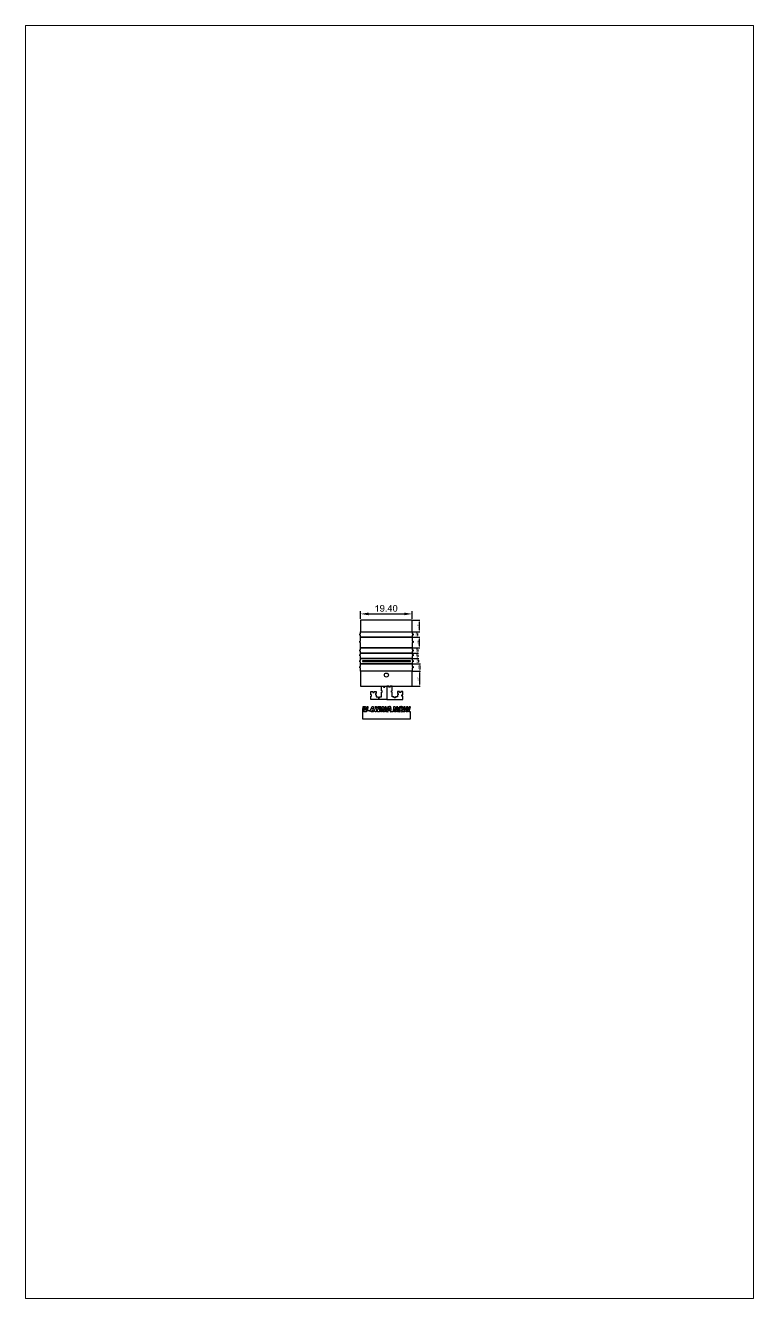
# Paper-space layout 'Layout1' of a CAD drawing. Header units: centimetres. Extents: x 0 to 273, y 0 to 478.
# The model-space entities are those that its viewports show. They can reach past a viewport. Long polylines and large blocks are cut down to what shows.
import ezdxf

# ---------------------------------------------------------------- set-up
doc = ezdxf.new("R2010")
doc.units = ezdxf.units.CM
doc.layers.add('Dimensions', color=7, linetype='Continuous')
doc.layers.add('Schematics', color=7, linetype='Continuous')

msp = doc.modelspace()

# ---------------------------------------------------------------- hatches: boundary and pattern name
at = {"layer": 'Dimensions', "true_color": 0xc80000, "transparency": 33554687}
h = msp.add_hatch(color=12, dxfattribs=at)
edge = h.paths.add_edge_path(flags=0)
edge.add_spline(control_points=[(9.32, 42.77), (9.32, 42.77), (9.01, 42.77), (9.01, 42.77), (9.01, 42.77), (9.01, 44.72), (9.01, 44.72), (8.94, 44.65), (8.84, 44.58), (8.72, 44.51), (8.6, 44.44), (8.5, 44.39), (8.4, 44.35), (8.4, 44.35), (8.4, 44.65), (8.4, 44.65), (8.57, 44.73), (8.72, 44.83), (8.85, 44.94), (8.98, 45.06), (9.07, 45.17), (9.12, 45.28), (9.12, 45.28), (9.32, 45.28), (9.32, 45.28), (9.32, 45.28), (9.32, 42.77), (9.32, 42.77)], knot_values=[0, 0, 0, 0, 1, 1, 1, 2, 2, 2, 3, 3, 3, 4, 4, 4, 5, 5, 5, 6, 6, 6, 7, 7, 7, 8, 8, 8, 9, 9, 9, 9], degree=3, periodic=1)
h = msp.add_hatch(color=12, dxfattribs=at)
edge = h.paths.add_edge_path(flags=0)
edge.add_spline(control_points=[(10.15, 43.34), (10.15, 43.34), (10.45, 43.37), (10.45, 43.37), (10.47, 43.23), (10.52, 43.13), (10.59, 43.07), (10.66, 43.01), (10.75, 42.97), (10.86, 42.97), (10.96, 42.97), (11.04, 43), (11.11, 43.04), (11.18, 43.08), (11.24, 43.14), (11.29, 43.21), (11.33, 43.29), (11.37, 43.38), (11.4, 43.51), (11.43, 43.63), (11.45, 43.75), (11.45, 43.88), (11.45, 43.89), (11.45, 43.91), (11.44, 43.94), (11.38, 43.84), (11.3, 43.76), (11.19, 43.7), (11.09, 43.64), (10.97, 43.61), (10.85, 43.61), (10.64, 43.61), (10.47, 43.69), (10.32, 43.84), (10.18, 43.99), (10.11, 44.19), (10.11, 44.43), (10.11, 44.68), (10.18, 44.89), (10.33, 45.04), (10.48, 45.2), (10.67, 45.28), (10.89, 45.28), (11.06, 45.28), (11.2, 45.23), (11.34, 45.14), (11.47, 45.06), (11.58, 44.93), (11.65, 44.77), (11.72, 44.61), (11.75, 44.37), (11.75, 44.07), (11.75, 43.75), (11.72, 43.49), (11.65, 43.3), (11.58, 43.11), (11.47, 42.97), (11.34, 42.87), (11.2, 42.77), (11.04, 42.72), (10.86, 42.72), (10.66, 42.72), (10.5, 42.78), (10.38, 42.89), (10.25, 42.99), (10.18, 43.15), (10.15, 43.34)], knot_values=[0, 0, 0, 0, 1, 1, 1, 2, 2, 2, 3, 3, 3, 4, 4, 4, 5, 5, 5, 6, 6, 6, 7, 7, 7, 8, 8, 8, 9, 9, 9, 10, 10, 10, 11, 11, 11, 12, 12, 12, 13, 13, 13, 14, 14, 14, 15, 15, 15, 16, 16, 16, 17, 17, 17, 18, 18, 18, 19, 19, 19, 20, 20, 20, 21, 21, 21, 22, 22, 22, 22], degree=3, periodic=1)
edge = h.paths.add_edge_path(flags=0)
edge.add_spline(control_points=[(11.41, 44.45), (11.41, 44.62), (11.36, 44.76), (11.27, 44.87), (11.18, 44.97), (11.06, 45.02), (10.93, 45.02), (10.79, 45.02), (10.68, 44.97), (10.57, 44.85), (10.47, 44.74), (10.42, 44.6), (10.42, 44.42), (10.42, 44.26), (10.47, 44.13), (10.57, 44.03), (10.66, 43.93), (10.78, 43.88), (10.92, 43.88), (11.06, 43.88), (11.18, 43.93), (11.27, 44.03), (11.36, 44.13), (11.41, 44.27), (11.41, 44.45)], knot_values=[0, 0, 0, 0, 1, 1, 1, 2, 2, 2, 3, 3, 3, 4, 4, 4, 5, 5, 5, 6, 6, 6, 7, 7, 7, 8, 8, 8, 8], degree=3, periodic=1)
for points in [[(12.22, 42.77), (12.22, 43.11), (12.57, 43.11), (12.57, 42.77)], [(5.8, 42.42), (5.8, 41.42), (2.8, 41.92)], [(19.2, 41.42), (19.2, 42.42), (22.2, 41.92)], [(24.92, 38.99), (24.72, 38.99), (24.82, 39.59)], [(23.98, 33.97), (23.91, 33.97), (23.91, 34.04), (23.98, 34.04)], [(24.25, 34.59), (24.05, 34.59), (24.15, 35.19)], [(24.05, 33.79), (24.25, 33.79), (24.15, 33.19)], [(24.65, 37.18), (24.58, 37.18), (24.58, 37.25), (24.65, 37.25)], [(24.72, 35.79), (24.92, 35.79), (24.82, 35.19)], [(24.4, 28.59), (24.2, 28.59), (24.3, 29.19)], [(24.67, 30.98), (24.6, 30.98), (24.6, 31.05), (24.67, 31.05)], [(24.94, 32.59), (24.74, 32.59), (24.84, 33.19)], [(24.74, 29.79), (24.94, 29.79), (24.84, 29.19)], [(24.11, 25.97), (24.04, 25.97), (24.04, 26.04), (24.11, 26.04)], [(24.13, 27.97), (24.06, 27.97), (24.06, 28.04), (24.13, 28.04)], [(24.38, 26.59), (24.18, 26.59), (24.28, 27.19)], [(24.18, 25.79), (24.38, 25.79), (24.28, 25.19)], [(24.2, 27.79), (24.4, 27.79), (24.3, 27.19)], [(24.31, 23.97), (24.24, 23.97), (24.24, 24.04), (24.31, 24.04)], [(24.58, 24.59), (24.38, 24.59), (24.48, 25.19)], [(24.38, 23.79), (24.58, 23.79), (24.48, 23.19)], [(24.89, 21.62), (24.82, 21.62), (24.82, 21.69), (24.89, 21.69)], [(25.04, 19.89), (24.84, 19.89), (24.94, 20.49)], [(25.16, 22.59), (24.96, 22.59), (25.06, 23.19)], [(24.96, 21.09), (25.16, 21.09), (25.06, 20.49)], [(24.77, 17.42), (24.7, 17.42), (24.7, 17.49), (24.77, 17.49)], [(24.84, 15.39), (25.04, 15.39), (24.94, 14.79)]]:
    msp.add_hatch(color=12, dxfattribs=at).paths.add_polyline_path(points, flags=0)
h = msp.add_hatch(color=12, dxfattribs=at)
h.paths.add_polyline_path([(14, 42.77), (14, 43.36), (12.92, 43.36), (12.92, 43.65), (14.06, 45.27), (14.31, 45.27), (14.31, 43.65), (14.65, 43.65), (14.65, 43.36), (14.31, 43.36), (14.31, 42.77)], flags=0)
h.paths.add_polyline_path([(14, 43.65), (14, 44.77), (13.22, 43.65)], flags=0)
h = msp.add_hatch(color=12, dxfattribs=at)
edge = h.paths.add_edge_path(flags=0)
edge.add_spline(control_points=[(14.96, 44), (14.96, 44.29), (14.99, 44.53), (15.05, 44.71), (15.11, 44.89), (15.2, 45.03), (15.32, 45.13), (15.44, 45.23), (15.6, 45.28), (15.78, 45.28), (15.91, 45.28), (16.03, 45.25), (16.13, 45.19), (16.23, 45.14), (16.32, 45.06), (16.38, 44.96), (16.45, 44.86), (16.5, 44.74), (16.54, 44.59), (16.57, 44.44), (16.59, 44.25), (16.59, 44), (16.59, 43.7), (16.56, 43.47), (16.5, 43.29), (16.44, 43.11), (16.35, 42.97), (16.23, 42.87), (16.11, 42.77), (15.96, 42.72), (15.78, 42.72), (15.54, 42.72), (15.35, 42.81), (15.21, 42.98), (15.04, 43.19), (14.96, 43.53), (14.96, 44)], knot_values=[0, 0, 0, 0, 1, 1, 1, 2, 2, 2, 3, 3, 3, 4, 4, 4, 5, 5, 5, 6, 6, 6, 7, 7, 7, 8, 8, 8, 9, 9, 9, 10, 10, 10, 11, 11, 11, 12, 12, 12, 12], degree=3, periodic=1)
edge = h.paths.add_edge_path(flags=0)
edge.add_spline(control_points=[(15.28, 44), (15.28, 43.59), (15.33, 43.31), (15.42, 43.18), (15.52, 43.04), (15.64, 42.97), (15.78, 42.97), (15.92, 42.97), (16.04, 43.04), (16.13, 43.18), (16.23, 43.32), (16.28, 43.59), (16.28, 44), (16.28, 44.41), (16.23, 44.68), (16.13, 44.82), (16.04, 44.95), (15.92, 45.02), (15.77, 45.02), (15.63, 45.02), (15.52, 44.96), (15.44, 44.84), (15.33, 44.69), (15.28, 44.41), (15.28, 44)], knot_values=[0, 0, 0, 0, 1, 1, 1, 2, 2, 2, 3, 3, 3, 4, 4, 4, 5, 5, 5, 6, 6, 6, 7, 7, 7, 8, 8, 8, 8], degree=3, periodic=1)
h = msp.add_hatch(color=12, dxfattribs=at)
edge = h.paths.add_edge_path(flags=0)
edge.add_spline(control_points=[(23.73, 34.52), (23.68, 34.52), (23.63, 34.53), (23.59, 34.54), (23.56, 34.55), (23.53, 34.57), (23.51, 34.59), (23.49, 34.62), (23.48, 34.65), (23.48, 34.68), (23.48, 34.71), (23.48, 34.73), (23.49, 34.75), (23.51, 34.77), (23.52, 34.79), (23.54, 34.8), (23.56, 34.82), (23.59, 34.83), (23.62, 34.83), (23.65, 34.84), (23.68, 34.85), (23.73, 34.85), (23.79, 34.85), (23.84, 34.84), (23.88, 34.83), (23.91, 34.82), (23.94, 34.8), (23.96, 34.77), (23.98, 34.75), (23.99, 34.72), (23.99, 34.68), (23.99, 34.63), (23.97, 34.6), (23.94, 34.57), (23.9, 34.54), (23.83, 34.52), (23.73, 34.52)], knot_values=[0, 0, 0, 0, 1, 1, 1, 2, 2, 2, 3, 3, 3, 4, 4, 4, 5, 5, 5, 6, 6, 6, 7, 7, 7, 8, 8, 8, 9, 9, 9, 10, 10, 10, 11, 11, 11, 12, 12, 12, 12], degree=3, periodic=1)
edge = h.paths.add_edge_path(flags=0)
edge.add_spline(control_points=[(23.73, 34.58), (23.82, 34.58), (23.87, 34.59), (23.9, 34.61), (23.93, 34.63), (23.94, 34.65), (23.94, 34.68), (23.94, 34.71), (23.93, 34.73), (23.9, 34.75), (23.87, 34.77), (23.82, 34.78), (23.73, 34.78), (23.65, 34.78), (23.6, 34.77), (23.57, 34.75), (23.54, 34.73), (23.53, 34.71), (23.53, 34.68), (23.53, 34.65), (23.54, 34.63), (23.57, 34.61), (23.6, 34.59), (23.65, 34.58), (23.73, 34.58)], knot_values=[0, 0, 0, 0, 1, 1, 1, 2, 2, 2, 3, 3, 3, 4, 4, 4, 5, 5, 5, 6, 6, 6, 7, 7, 7, 8, 8, 8, 8], degree=3, periodic=1)
h = msp.add_hatch(color=12, dxfattribs=at)
edge = h.paths.add_edge_path(flags=0)
edge.add_spline(control_points=[(23.73, 34.13), (23.68, 34.13), (23.63, 34.14), (23.59, 34.15), (23.56, 34.16), (23.53, 34.18), (23.51, 34.2), (23.49, 34.23), (23.48, 34.26), (23.48, 34.29), (23.48, 34.32), (23.48, 34.34), (23.49, 34.36), (23.51, 34.38), (23.52, 34.4), (23.54, 34.41), (23.56, 34.43), (23.59, 34.44), (23.62, 34.45), (23.65, 34.45), (23.68, 34.46), (23.73, 34.46), (23.79, 34.46), (23.84, 34.45), (23.88, 34.44), (23.91, 34.43), (23.94, 34.41), (23.96, 34.38), (23.98, 34.36), (23.99, 34.33), (23.99, 34.29), (23.99, 34.25), (23.97, 34.21), (23.94, 34.18), (23.9, 34.15), (23.83, 34.13), (23.73, 34.13)], knot_values=[0, 0, 0, 0, 1, 1, 1, 2, 2, 2, 3, 3, 3, 4, 4, 4, 5, 5, 5, 6, 6, 6, 7, 7, 7, 8, 8, 8, 9, 9, 9, 10, 10, 10, 11, 11, 11, 12, 12, 12, 12], degree=3, periodic=1)
edge = h.paths.add_edge_path(flags=0)
edge.add_spline(control_points=[(23.73, 34.19), (23.82, 34.19), (23.87, 34.2), (23.9, 34.22), (23.93, 34.24), (23.94, 34.27), (23.94, 34.29), (23.94, 34.32), (23.93, 34.35), (23.9, 34.37), (23.87, 34.38), (23.82, 34.39), (23.73, 34.39), (23.65, 34.39), (23.6, 34.38), (23.57, 34.37), (23.54, 34.35), (23.53, 34.32), (23.53, 34.29), (23.53, 34.27), (23.54, 34.24), (23.57, 34.23), (23.6, 34.2), (23.65, 34.19), (23.73, 34.19)], knot_values=[0, 0, 0, 0, 1, 1, 1, 2, 2, 2, 3, 3, 3, 4, 4, 4, 5, 5, 5, 6, 6, 6, 7, 7, 7, 8, 8, 8, 8], degree=3, periodic=1)
h = msp.add_hatch(color=12, dxfattribs=at)
edge = h.paths.add_edge_path(flags=0)
edge.add_spline(control_points=[(23.92, 33.87), (23.92, 33.87), (23.98, 33.87), (23.98, 33.87), (23.98, 33.87), (23.98, 33.54), (23.98, 33.54), (23.97, 33.54), (23.95, 33.54), (23.94, 33.55), (23.92, 33.56), (23.89, 33.57), (23.87, 33.59), (23.85, 33.61), (23.82, 33.63), (23.8, 33.67), (23.75, 33.72), (23.72, 33.76), (23.69, 33.78), (23.66, 33.8), (23.64, 33.81), (23.62, 33.81), (23.59, 33.81), (23.57, 33.8), (23.55, 33.78), (23.54, 33.76), (23.53, 33.74), (23.53, 33.71), (23.53, 33.68), (23.54, 33.66), (23.56, 33.64), (23.57, 33.62), (23.6, 33.62), (23.63, 33.62), (23.63, 33.62), (23.62, 33.55), (23.62, 33.55), (23.58, 33.56), (23.54, 33.57), (23.52, 33.6), (23.49, 33.63), (23.48, 33.67), (23.48, 33.71), (23.48, 33.76), (23.49, 33.8), (23.52, 33.83), (23.55, 33.86), (23.58, 33.87), (23.62, 33.87), (23.64, 33.87), (23.66, 33.87), (23.68, 33.86), (23.7, 33.85), (23.72, 33.84), (23.74, 33.82), (23.76, 33.8), (23.79, 33.77), (23.83, 33.72), (23.86, 33.69), (23.88, 33.66), (23.89, 33.65), (23.9, 33.64), (23.91, 33.63), (23.92, 33.63), (23.92, 33.63), (23.92, 33.87), (23.92, 33.87)], knot_values=[0, 0, 0, 0, 1, 1, 1, 2, 2, 2, 3, 3, 3, 4, 4, 4, 5, 5, 5, 6, 6, 6, 7, 7, 7, 8, 8, 8, 9, 9, 9, 10, 10, 10, 11, 11, 11, 12, 12, 12, 13, 13, 13, 14, 14, 14, 15, 15, 15, 16, 16, 16, 17, 17, 17, 18, 18, 18, 19, 19, 19, 20, 20, 20, 21, 21, 21, 22, 22, 22, 22], degree=3, periodic=1)
h = msp.add_hatch(color=12, dxfattribs=at)
edge = h.paths.add_edge_path(flags=0)
edge.add_spline(control_points=[(24.4, 37.73), (24.34, 37.73), (24.3, 37.73), (24.26, 37.74), (24.22, 37.76), (24.2, 37.77), (24.18, 37.8), (24.16, 37.82), (24.15, 37.85), (24.15, 37.89), (24.15, 37.92), (24.15, 37.94), (24.16, 37.96), (24.17, 37.98), (24.19, 38), (24.21, 38.01), (24.23, 38.02), (24.25, 38.03), (24.28, 38.04), (24.31, 38.05), (24.35, 38.05), (24.4, 38.05), (24.46, 38.05), (24.51, 38.05), (24.54, 38.03), (24.58, 38.02), (24.61, 38), (24.63, 37.98), (24.65, 37.96), (24.66, 37.92), (24.66, 37.89), (24.66, 37.84), (24.64, 37.8), (24.61, 37.77), (24.56, 37.74), (24.5, 37.73), (24.4, 37.73)], knot_values=[0, 0, 0, 0, 1, 1, 1, 2, 2, 2, 3, 3, 3, 4, 4, 4, 5, 5, 5, 6, 6, 6, 7, 7, 7, 8, 8, 8, 9, 9, 9, 10, 10, 10, 11, 11, 11, 12, 12, 12, 12], degree=3, periodic=1)
edge = h.paths.add_edge_path(flags=0)
edge.add_spline(control_points=[(24.4, 37.79), (24.48, 37.79), (24.54, 37.8), (24.57, 37.82), (24.59, 37.84), (24.61, 37.86), (24.61, 37.89), (24.61, 37.92), (24.59, 37.94), (24.57, 37.96), (24.54, 37.98), (24.48, 37.99), (24.4, 37.99), (24.32, 37.99), (24.26, 37.98), (24.24, 37.96), (24.21, 37.94), (24.2, 37.92), (24.2, 37.89), (24.2, 37.86), (24.21, 37.84), (24.23, 37.82), (24.26, 37.8), (24.32, 37.79), (24.4, 37.79)], knot_values=[0, 0, 0, 0, 1, 1, 1, 2, 2, 2, 3, 3, 3, 4, 4, 4, 5, 5, 5, 6, 6, 6, 7, 7, 7, 8, 8, 8, 8], degree=3, periodic=1)
h = msp.add_hatch(color=12, dxfattribs=at)
h.paths.add_polyline_path([(24.65, 37.53), (24.53, 37.53), (24.53, 37.32), (24.47, 37.32), (24.15, 37.54), (24.15, 37.59), (24.47, 37.59), (24.47, 37.66), (24.53, 37.66), (24.53, 37.59), (24.65, 37.59)], flags=0)
h.paths.add_polyline_path([(24.47, 37.53), (24.25, 37.53), (24.47, 37.38)], flags=0)
h = msp.add_hatch(color=12, dxfattribs=at)
h.paths.add_polyline_path([(24.65, 36.95), (24.53, 36.95), (24.53, 36.73), (24.47, 36.73), (24.15, 36.96), (24.15, 37.01), (24.47, 37.01), (24.47, 37.08), (24.53, 37.08), (24.53, 37.01), (24.65, 37.01)], flags=0)
h.paths.add_polyline_path([(24.47, 36.95), (24.25, 36.95), (24.47, 36.79)], flags=0)
h = msp.add_hatch(color=12, dxfattribs=at)
edge = h.paths.add_edge_path(flags=0)
edge.add_spline(control_points=[(23.88, 28.52), (23.82, 28.52), (23.78, 28.53), (23.74, 28.54), (23.7, 28.55), (23.68, 28.57), (23.66, 28.59), (23.64, 28.62), (23.63, 28.65), (23.63, 28.68), (23.63, 28.71), (23.63, 28.73), (23.64, 28.75), (23.66, 28.77), (23.67, 28.79), (23.69, 28.8), (23.71, 28.82), (23.74, 28.83), (23.77, 28.83), (23.79, 28.84), (23.83, 28.85), (23.88, 28.85), (23.94, 28.85), (23.99, 28.84), (24.03, 28.83), (24.06, 28.82), (24.09, 28.8), (24.11, 28.77), (24.13, 28.75), (24.14, 28.72), (24.14, 28.68), (24.14, 28.63), (24.12, 28.6), (24.09, 28.57), (24.05, 28.54), (23.98, 28.52), (23.88, 28.52)], knot_values=[0, 0, 0, 0, 1, 1, 1, 2, 2, 2, 3, 3, 3, 4, 4, 4, 5, 5, 5, 6, 6, 6, 7, 7, 7, 8, 8, 8, 9, 9, 9, 10, 10, 10, 11, 11, 11, 12, 12, 12, 12], degree=3, periodic=1)
edge = h.paths.add_edge_path(flags=0)
edge.add_spline(control_points=[(23.88, 28.58), (23.97, 28.58), (24.02, 28.59), (24.05, 28.61), (24.07, 28.63), (24.09, 28.65), (24.09, 28.68), (24.09, 28.71), (24.07, 28.73), (24.05, 28.75), (24.02, 28.77), (23.97, 28.78), (23.88, 28.78), (23.8, 28.78), (23.75, 28.77), (23.72, 28.75), (23.69, 28.73), (23.68, 28.71), (23.68, 28.68), (23.68, 28.65), (23.69, 28.63), (23.71, 28.61), (23.75, 28.59), (23.8, 28.58), (23.88, 28.58)], knot_values=[0, 0, 0, 0, 1, 1, 1, 2, 2, 2, 3, 3, 3, 4, 4, 4, 5, 5, 5, 6, 6, 6, 7, 7, 7, 8, 8, 8, 8], degree=3, periodic=1)
h = msp.add_hatch(color=12, dxfattribs=at)
edge = h.paths.add_edge_path(flags=0)
edge.add_spline(control_points=[(24.42, 31.53), (24.36, 31.53), (24.31, 31.53), (24.28, 31.54), (24.24, 31.56), (24.21, 31.57), (24.19, 31.6), (24.17, 31.62), (24.16, 31.65), (24.16, 31.69), (24.16, 31.72), (24.17, 31.74), (24.18, 31.76), (24.19, 31.78), (24.21, 31.8), (24.23, 31.81), (24.25, 31.82), (24.27, 31.83), (24.3, 31.84), (24.33, 31.85), (24.37, 31.85), (24.42, 31.85), (24.48, 31.85), (24.53, 31.85), (24.56, 31.83), (24.6, 31.82), (24.63, 31.8), (24.65, 31.78), (24.67, 31.76), (24.68, 31.72), (24.68, 31.69), (24.68, 31.64), (24.66, 31.6), (24.62, 31.57), (24.58, 31.54), (24.51, 31.53), (24.42, 31.53)], knot_values=[0, 0, 0, 0, 1, 1, 1, 2, 2, 2, 3, 3, 3, 4, 4, 4, 5, 5, 5, 6, 6, 6, 7, 7, 7, 8, 8, 8, 9, 9, 9, 10, 10, 10, 11, 11, 11, 12, 12, 12, 12], degree=3, periodic=1)
edge = h.paths.add_edge_path(flags=0)
edge.add_spline(control_points=[(24.42, 31.59), (24.5, 31.59), (24.56, 31.6), (24.58, 31.62), (24.61, 31.64), (24.63, 31.66), (24.63, 31.69), (24.63, 31.72), (24.61, 31.74), (24.58, 31.76), (24.56, 31.78), (24.5, 31.79), (24.42, 31.79), (24.34, 31.79), (24.28, 31.78), (24.26, 31.76), (24.23, 31.74), (24.22, 31.72), (24.22, 31.69), (24.22, 31.66), (24.23, 31.64), (24.25, 31.62), (24.28, 31.6), (24.34, 31.59), (24.42, 31.59)], knot_values=[0, 0, 0, 0, 1, 1, 1, 2, 2, 2, 3, 3, 3, 4, 4, 4, 5, 5, 5, 6, 6, 6, 7, 7, 7, 8, 8, 8, 8], degree=3, periodic=1)
h = msp.add_hatch(color=12, dxfattribs=at)
edge = h.paths.add_edge_path(flags=0)
edge.add_spline(control_points=[(24.42, 31.14), (24.36, 31.14), (24.31, 31.14), (24.28, 31.15), (24.24, 31.17), (24.21, 31.19), (24.19, 31.21), (24.17, 31.23), (24.16, 31.26), (24.16, 31.3), (24.16, 31.33), (24.17, 31.35), (24.18, 31.37), (24.19, 31.39), (24.21, 31.41), (24.23, 31.42), (24.25, 31.43), (24.27, 31.44), (24.3, 31.45), (24.33, 31.46), (24.37, 31.46), (24.42, 31.46), (24.48, 31.46), (24.53, 31.46), (24.56, 31.44), (24.6, 31.43), (24.63, 31.41), (24.65, 31.39), (24.67, 31.37), (24.68, 31.34), (24.68, 31.3), (24.68, 31.25), (24.66, 31.21), (24.62, 31.19), (24.58, 31.15), (24.51, 31.14), (24.42, 31.14)], knot_values=[0, 0, 0, 0, 1, 1, 1, 2, 2, 2, 3, 3, 3, 4, 4, 4, 5, 5, 5, 6, 6, 6, 7, 7, 7, 8, 8, 8, 9, 9, 9, 10, 10, 10, 11, 11, 11, 12, 12, 12, 12], degree=3, periodic=1)
edge = h.paths.add_edge_path(flags=0)
edge.add_spline(control_points=[(24.42, 31.2), (24.5, 31.2), (24.56, 31.21), (24.58, 31.23), (24.61, 31.25), (24.63, 31.27), (24.63, 31.3), (24.63, 31.33), (24.61, 31.35), (24.58, 31.37), (24.56, 31.39), (24.5, 31.4), (24.42, 31.4), (24.34, 31.4), (24.28, 31.39), (24.26, 31.37), (24.23, 31.35), (24.22, 31.33), (24.22, 31.3), (24.22, 31.27), (24.23, 31.25), (24.25, 31.23), (24.28, 31.21), (24.34, 31.2), (24.42, 31.2)], knot_values=[0, 0, 0, 0, 1, 1, 1, 2, 2, 2, 3, 3, 3, 4, 4, 4, 5, 5, 5, 6, 6, 6, 7, 7, 7, 8, 8, 8, 8], degree=3, periodic=1)
h = msp.add_hatch(color=12, dxfattribs=at)
h.paths.add_polyline_path([(24.67, 30.75), (24.55, 30.75), (24.55, 30.53), (24.49, 30.53), (24.17, 30.76), (24.17, 30.81), (24.49, 30.81), (24.49, 30.88), (24.55, 30.88), (24.55, 30.81), (24.67, 30.81)], flags=0)
h.paths.add_polyline_path([(24.49, 30.75), (24.27, 30.75), (24.49, 30.59)], flags=0)
h = msp.add_hatch(color=12, dxfattribs=at)
edge = h.paths.add_edge_path(flags=0)
edge.add_spline(control_points=[(23.86, 26.52), (23.8, 26.52), (23.75, 26.53), (23.72, 26.54), (23.68, 26.55), (23.65, 26.57), (23.63, 26.59), (23.62, 26.62), (23.61, 26.65), (23.61, 26.68), (23.61, 26.71), (23.61, 26.73), (23.62, 26.75), (23.63, 26.77), (23.65, 26.79), (23.67, 26.8), (23.69, 26.82), (23.71, 26.83), (23.74, 26.83), (23.77, 26.84), (23.81, 26.85), (23.86, 26.85), (23.92, 26.85), (23.97, 26.84), (24, 26.83), (24.04, 26.82), (24.07, 26.8), (24.09, 26.77), (24.11, 26.75), (24.12, 26.72), (24.12, 26.68), (24.12, 26.63), (24.1, 26.6), (24.06, 26.57), (24.02, 26.54), (23.95, 26.52), (23.86, 26.52)], knot_values=[0, 0, 0, 0, 1, 1, 1, 2, 2, 2, 3, 3, 3, 4, 4, 4, 5, 5, 5, 6, 6, 6, 7, 7, 7, 8, 8, 8, 9, 9, 9, 10, 10, 10, 11, 11, 11, 12, 12, 12, 12], degree=3, periodic=1)
edge = h.paths.add_edge_path(flags=0)
edge.add_spline(control_points=[(23.86, 26.58), (23.94, 26.58), (24, 26.59), (24.02, 26.61), (24.05, 26.63), (24.07, 26.65), (24.07, 26.68), (24.07, 26.71), (24.05, 26.73), (24.02, 26.75), (24, 26.77), (23.94, 26.78), (23.86, 26.78), (23.78, 26.78), (23.72, 26.77), (23.7, 26.75), (23.67, 26.73), (23.66, 26.71), (23.66, 26.68), (23.66, 26.65), (23.67, 26.63), (23.69, 26.61), (23.72, 26.59), (23.78, 26.58), (23.86, 26.58)], knot_values=[0, 0, 0, 0, 1, 1, 1, 2, 2, 2, 3, 3, 3, 4, 4, 4, 5, 5, 5, 6, 6, 6, 7, 7, 7, 8, 8, 8, 8], degree=3, periodic=1)
h = msp.add_hatch(color=12, dxfattribs=at)
edge = h.paths.add_edge_path(flags=0)
edge.add_spline(control_points=[(23.86, 26.13), (23.8, 26.13), (23.75, 26.14), (23.72, 26.15), (23.68, 26.16), (23.65, 26.18), (23.63, 26.2), (23.62, 26.23), (23.61, 26.26), (23.61, 26.29), (23.61, 26.32), (23.61, 26.34), (23.62, 26.36), (23.63, 26.38), (23.65, 26.4), (23.67, 26.41), (23.69, 26.43), (23.71, 26.44), (23.74, 26.45), (23.77, 26.45), (23.81, 26.46), (23.86, 26.46), (23.92, 26.46), (23.97, 26.45), (24, 26.44), (24.04, 26.43), (24.07, 26.41), (24.09, 26.38), (24.11, 26.36), (24.12, 26.33), (24.12, 26.29), (24.12, 26.25), (24.1, 26.21), (24.06, 26.18), (24.02, 26.15), (23.95, 26.13), (23.86, 26.13)], knot_values=[0, 0, 0, 0, 1, 1, 1, 2, 2, 2, 3, 3, 3, 4, 4, 4, 5, 5, 5, 6, 6, 6, 7, 7, 7, 8, 8, 8, 9, 9, 9, 10, 10, 10, 11, 11, 11, 12, 12, 12, 12], degree=3, periodic=1)
edge = h.paths.add_edge_path(flags=0)
edge.add_spline(control_points=[(23.86, 26.19), (23.94, 26.19), (24, 26.2), (24.02, 26.22), (24.05, 26.24), (24.07, 26.27), (24.07, 26.29), (24.07, 26.32), (24.05, 26.35), (24.02, 26.37), (24, 26.38), (23.94, 26.39), (23.86, 26.39), (23.78, 26.39), (23.72, 26.38), (23.7, 26.37), (23.67, 26.35), (23.66, 26.32), (23.66, 26.29), (23.66, 26.27), (23.67, 26.24), (23.69, 26.23), (23.72, 26.2), (23.78, 26.19), (23.86, 26.19)], knot_values=[0, 0, 0, 0, 1, 1, 1, 2, 2, 2, 3, 3, 3, 4, 4, 4, 5, 5, 5, 6, 6, 6, 7, 7, 7, 8, 8, 8, 8], degree=3, periodic=1)
h = msp.add_hatch(color=12, dxfattribs=at)
edge = h.paths.add_edge_path(flags=0)
edge.add_spline(control_points=[(24.05, 25.87), (24.05, 25.87), (24.11, 25.87), (24.11, 25.87), (24.11, 25.87), (24.11, 25.54), (24.11, 25.54), (24.09, 25.54), (24.08, 25.54), (24.06, 25.55), (24.04, 25.56), (24.02, 25.57), (24, 25.59), (23.98, 25.61), (23.95, 25.63), (23.92, 25.67), (23.88, 25.72), (23.84, 25.76), (23.82, 25.78), (23.79, 25.8), (23.77, 25.81), (23.74, 25.81), (23.72, 25.81), (23.7, 25.8), (23.68, 25.78), (23.66, 25.76), (23.66, 25.74), (23.66, 25.71), (23.66, 25.68), (23.66, 25.66), (23.68, 25.64), (23.7, 25.62), (23.72, 25.62), (23.76, 25.62), (23.76, 25.62), (23.75, 25.55), (23.75, 25.55), (23.7, 25.56), (23.67, 25.57), (23.64, 25.6), (23.62, 25.63), (23.61, 25.67), (23.61, 25.71), (23.61, 25.76), (23.62, 25.8), (23.65, 25.83), (23.67, 25.86), (23.7, 25.87), (23.74, 25.87), (23.76, 25.87), (23.78, 25.87), (23.8, 25.86), (23.82, 25.85), (23.84, 25.84), (23.86, 25.82), (23.89, 25.8), (23.91, 25.77), (23.95, 25.72), (23.98, 25.69), (24, 25.66), (24.02, 25.65), (24.03, 25.64), (24.04, 25.63), (24.05, 25.63), (24.05, 25.63), (24.05, 25.87), (24.05, 25.87)], knot_values=[0, 0, 0, 0, 1, 1, 1, 2, 2, 2, 3, 3, 3, 4, 4, 4, 5, 5, 5, 6, 6, 6, 7, 7, 7, 8, 8, 8, 9, 9, 9, 10, 10, 10, 11, 11, 11, 12, 12, 12, 13, 13, 13, 14, 14, 14, 15, 15, 15, 16, 16, 16, 17, 17, 17, 18, 18, 18, 19, 19, 19, 20, 20, 20, 21, 21, 21, 22, 22, 22, 22], degree=3, periodic=1)
h = msp.add_hatch(color=12, dxfattribs=at)
edge = h.paths.add_edge_path(flags=0)
edge.add_spline(control_points=[(23.88, 28.13), (23.82, 28.13), (23.78, 28.14), (23.74, 28.15), (23.7, 28.16), (23.68, 28.18), (23.66, 28.2), (23.64, 28.23), (23.63, 28.26), (23.63, 28.29), (23.63, 28.32), (23.63, 28.34), (23.64, 28.36), (23.66, 28.38), (23.67, 28.4), (23.69, 28.41), (23.71, 28.43), (23.74, 28.44), (23.77, 28.45), (23.79, 28.45), (23.83, 28.46), (23.88, 28.46), (23.94, 28.46), (23.99, 28.45), (24.03, 28.44), (24.06, 28.43), (24.09, 28.41), (24.11, 28.38), (24.13, 28.36), (24.14, 28.33), (24.14, 28.29), (24.14, 28.25), (24.12, 28.21), (24.09, 28.18), (24.05, 28.15), (23.98, 28.13), (23.88, 28.13)], knot_values=[0, 0, 0, 0, 1, 1, 1, 2, 2, 2, 3, 3, 3, 4, 4, 4, 5, 5, 5, 6, 6, 6, 7, 7, 7, 8, 8, 8, 9, 9, 9, 10, 10, 10, 11, 11, 11, 12, 12, 12, 12], degree=3, periodic=1)
edge = h.paths.add_edge_path(flags=0)
edge.add_spline(control_points=[(23.88, 28.19), (23.97, 28.19), (24.02, 28.2), (24.05, 28.22), (24.07, 28.24), (24.09, 28.27), (24.09, 28.29), (24.09, 28.32), (24.07, 28.35), (24.05, 28.37), (24.02, 28.38), (23.97, 28.39), (23.88, 28.39), (23.8, 28.39), (23.75, 28.38), (23.72, 28.37), (23.69, 28.35), (23.68, 28.32), (23.68, 28.29), (23.68, 28.27), (23.69, 28.24), (23.71, 28.23), (23.75, 28.2), (23.8, 28.19), (23.88, 28.19)], knot_values=[0, 0, 0, 0, 1, 1, 1, 2, 2, 2, 3, 3, 3, 4, 4, 4, 5, 5, 5, 6, 6, 6, 7, 7, 7, 8, 8, 8, 8], degree=3, periodic=1)
h = msp.add_hatch(color=12, dxfattribs=at)
edge = h.paths.add_edge_path(flags=0)
edge.add_spline(control_points=[(24.07, 27.87), (24.07, 27.87), (24.13, 27.87), (24.13, 27.87), (24.13, 27.87), (24.13, 27.54), (24.13, 27.54), (24.12, 27.54), (24.1, 27.54), (24.09, 27.55), (24.07, 27.56), (24.04, 27.57), (24.02, 27.59), (24, 27.61), (23.97, 27.63), (23.95, 27.67), (23.9, 27.72), (23.87, 27.76), (23.84, 27.78), (23.81, 27.8), (23.79, 27.81), (23.77, 27.81), (23.74, 27.81), (23.72, 27.8), (23.7, 27.78), (23.69, 27.76), (23.68, 27.74), (23.68, 27.71), (23.68, 27.68), (23.69, 27.66), (23.71, 27.64), (23.72, 27.62), (23.75, 27.62), (23.78, 27.62), (23.78, 27.62), (23.77, 27.55), (23.77, 27.55), (23.73, 27.56), (23.69, 27.57), (23.67, 27.6), (23.64, 27.63), (23.63, 27.67), (23.63, 27.71), (23.63, 27.76), (23.64, 27.8), (23.67, 27.83), (23.69, 27.86), (23.73, 27.87), (23.77, 27.87), (23.79, 27.87), (23.81, 27.87), (23.83, 27.86), (23.85, 27.85), (23.87, 27.84), (23.89, 27.82), (23.91, 27.8), (23.94, 27.77), (23.98, 27.72), (24.01, 27.69), (24.03, 27.66), (24.04, 27.65), (24.05, 27.64), (24.06, 27.63), (24.07, 27.63), (24.07, 27.63), (24.07, 27.87), (24.07, 27.87)], knot_values=[0, 0, 0, 0, 1, 1, 1, 2, 2, 2, 3, 3, 3, 4, 4, 4, 5, 5, 5, 6, 6, 6, 7, 7, 7, 8, 8, 8, 9, 9, 9, 10, 10, 10, 11, 11, 11, 12, 12, 12, 13, 13, 13, 14, 14, 14, 15, 15, 15, 16, 16, 16, 17, 17, 17, 18, 18, 18, 19, 19, 19, 20, 20, 20, 21, 21, 21, 22, 22, 22, 22], degree=3, periodic=1)
h = msp.add_hatch(color=12, dxfattribs=at)
edge = h.paths.add_edge_path(flags=0)
edge.add_spline(control_points=[(24.07, 24.52), (24.01, 24.52), (23.96, 24.53), (23.92, 24.54), (23.89, 24.55), (23.86, 24.57), (23.84, 24.59), (23.82, 24.62), (23.81, 24.65), (23.81, 24.68), (23.81, 24.71), (23.82, 24.73), (23.83, 24.75), (23.84, 24.77), (23.85, 24.79), (23.87, 24.8), (23.89, 24.82), (23.92, 24.83), (23.95, 24.83), (23.98, 24.84), (24.02, 24.85), (24.07, 24.85), (24.13, 24.85), (24.17, 24.84), (24.21, 24.83), (24.24, 24.82), (24.27, 24.8), (24.29, 24.77), (24.31, 24.75), (24.32, 24.72), (24.32, 24.68), (24.32, 24.63), (24.3, 24.6), (24.27, 24.57), (24.23, 24.54), (24.16, 24.52), (24.07, 24.52)], knot_values=[0, 0, 0, 0, 1, 1, 1, 2, 2, 2, 3, 3, 3, 4, 4, 4, 5, 5, 5, 6, 6, 6, 7, 7, 7, 8, 8, 8, 9, 9, 9, 10, 10, 10, 11, 11, 11, 12, 12, 12, 12], degree=3, periodic=1)
edge = h.paths.add_edge_path(flags=0)
edge.add_spline(control_points=[(24.07, 24.58), (24.15, 24.58), (24.2, 24.59), (24.23, 24.61), (24.26, 24.63), (24.27, 24.65), (24.27, 24.68), (24.27, 24.71), (24.26, 24.73), (24.23, 24.75), (24.2, 24.77), (24.15, 24.78), (24.07, 24.78), (23.98, 24.78), (23.93, 24.77), (23.9, 24.75), (23.88, 24.73), (23.86, 24.71), (23.86, 24.68), (23.86, 24.65), (23.87, 24.63), (23.9, 24.61), (23.93, 24.59), (23.98, 24.58), (24.07, 24.58)], knot_values=[0, 0, 0, 0, 1, 1, 1, 2, 2, 2, 3, 3, 3, 4, 4, 4, 5, 5, 5, 6, 6, 6, 7, 7, 7, 8, 8, 8, 8], degree=3, periodic=1)
h = msp.add_hatch(color=12, dxfattribs=at)
edge = h.paths.add_edge_path(flags=0)
edge.add_spline(control_points=[(24.07, 24.13), (24.01, 24.13), (23.96, 24.14), (23.92, 24.15), (23.89, 24.16), (23.86, 24.18), (23.84, 24.2), (23.82, 24.23), (23.81, 24.26), (23.81, 24.29), (23.81, 24.32), (23.82, 24.34), (23.83, 24.36), (23.84, 24.38), (23.85, 24.4), (23.87, 24.41), (23.89, 24.43), (23.92, 24.44), (23.95, 24.45), (23.98, 24.45), (24.02, 24.46), (24.07, 24.46), (24.13, 24.46), (24.17, 24.45), (24.21, 24.44), (24.24, 24.43), (24.27, 24.41), (24.29, 24.38), (24.31, 24.36), (24.32, 24.33), (24.32, 24.29), (24.32, 24.25), (24.3, 24.21), (24.27, 24.18), (24.23, 24.15), (24.16, 24.13), (24.07, 24.13)], knot_values=[0, 0, 0, 0, 1, 1, 1, 2, 2, 2, 3, 3, 3, 4, 4, 4, 5, 5, 5, 6, 6, 6, 7, 7, 7, 8, 8, 8, 9, 9, 9, 10, 10, 10, 11, 11, 11, 12, 12, 12, 12], degree=3, periodic=1)
edge = h.paths.add_edge_path(flags=0)
edge.add_spline(control_points=[(24.07, 24.19), (24.15, 24.19), (24.2, 24.2), (24.23, 24.22), (24.26, 24.24), (24.27, 24.27), (24.27, 24.29), (24.27, 24.32), (24.26, 24.35), (24.23, 24.37), (24.2, 24.38), (24.15, 24.39), (24.07, 24.39), (23.98, 24.39), (23.93, 24.38), (23.9, 24.37), (23.88, 24.35), (23.86, 24.32), (23.86, 24.29), (23.86, 24.27), (23.87, 24.24), (23.9, 24.23), (23.93, 24.2), (23.98, 24.19), (24.07, 24.19)], knot_values=[0, 0, 0, 0, 1, 1, 1, 2, 2, 2, 3, 3, 3, 4, 4, 4, 5, 5, 5, 6, 6, 6, 7, 7, 7, 8, 8, 8, 8], degree=3, periodic=1)
h = msp.add_hatch(color=12, dxfattribs=at)
edge = h.paths.add_edge_path(flags=0)
edge.add_spline(control_points=[(24.25, 23.87), (24.25, 23.87), (24.31, 23.87), (24.31, 23.87), (24.31, 23.87), (24.31, 23.54), (24.31, 23.54), (24.3, 23.54), (24.28, 23.54), (24.27, 23.55), (24.25, 23.56), (24.23, 23.57), (24.2, 23.59), (24.18, 23.61), (24.16, 23.63), (24.13, 23.67), (24.08, 23.72), (24.05, 23.76), (24.02, 23.78), (24, 23.8), (23.97, 23.81), (23.95, 23.81), (23.92, 23.81), (23.9, 23.8), (23.89, 23.78), (23.87, 23.76), (23.86, 23.74), (23.86, 23.71), (23.86, 23.68), (23.87, 23.66), (23.89, 23.64), (23.91, 23.62), (23.93, 23.62), (23.96, 23.62), (23.96, 23.62), (23.96, 23.55), (23.96, 23.55), (23.91, 23.56), (23.87, 23.57), (23.85, 23.6), (23.82, 23.63), (23.81, 23.67), (23.81, 23.71), (23.81, 23.76), (23.82, 23.8), (23.85, 23.83), (23.88, 23.86), (23.91, 23.87), (23.95, 23.87), (23.97, 23.87), (23.99, 23.87), (24.01, 23.86), (24.03, 23.85), (24.05, 23.84), (24.07, 23.82), (24.09, 23.8), (24.12, 23.77), (24.16, 23.72), (24.19, 23.69), (24.21, 23.66), (24.22, 23.65), (24.23, 23.64), (24.24, 23.63), (24.25, 23.63), (24.25, 23.63), (24.25, 23.87), (24.25, 23.87)], knot_values=[0, 0, 0, 0, 1, 1, 1, 2, 2, 2, 3, 3, 3, 4, 4, 4, 5, 5, 5, 6, 6, 6, 7, 7, 7, 8, 8, 8, 9, 9, 9, 10, 10, 10, 11, 11, 11, 12, 12, 12, 13, 13, 13, 14, 14, 14, 15, 15, 15, 16, 16, 16, 17, 17, 17, 18, 18, 18, 19, 19, 19, 20, 20, 20, 21, 21, 21, 22, 22, 22, 22], degree=3, periodic=1)
h = msp.add_hatch(color=12, dxfattribs=at)
edge = h.paths.add_edge_path(flags=0)
edge.add_spline(control_points=[(24.64, 22.17), (24.58, 22.17), (24.53, 22.18), (24.5, 22.19), (24.46, 22.2), (24.43, 22.22), (24.41, 22.24), (24.39, 22.27), (24.38, 22.3), (24.38, 22.33), (24.38, 22.36), (24.39, 22.38), (24.4, 22.4), (24.41, 22.42), (24.43, 22.44), (24.45, 22.45), (24.47, 22.47), (24.49, 22.48), (24.52, 22.48), (24.55, 22.49), (24.59, 22.5), (24.64, 22.5), (24.7, 22.5), (24.75, 22.49), (24.78, 22.48), (24.82, 22.47), (24.85, 22.45), (24.86, 22.42), (24.88, 22.4), (24.89, 22.37), (24.89, 22.33), (24.89, 22.28), (24.88, 22.25), (24.84, 22.22), (24.8, 22.19), (24.73, 22.17), (24.64, 22.17)], knot_values=[0, 0, 0, 0, 1, 1, 1, 2, 2, 2, 3, 3, 3, 4, 4, 4, 5, 5, 5, 6, 6, 6, 7, 7, 7, 8, 8, 8, 9, 9, 9, 10, 10, 10, 11, 11, 11, 12, 12, 12, 12], degree=3, periodic=1)
edge = h.paths.add_edge_path(flags=0)
edge.add_spline(control_points=[(24.64, 22.23), (24.72, 22.23), (24.78, 22.24), (24.8, 22.26), (24.83, 22.28), (24.84, 22.3), (24.84, 22.33), (24.84, 22.36), (24.83, 22.38), (24.8, 22.4), (24.78, 22.42), (24.72, 22.43), (24.64, 22.43), (24.56, 22.43), (24.5, 22.42), (24.48, 22.4), (24.45, 22.38), (24.43, 22.36), (24.43, 22.33), (24.43, 22.3), (24.45, 22.28), (24.47, 22.26), (24.5, 22.24), (24.56, 22.23), (24.64, 22.23)], knot_values=[0, 0, 0, 0, 1, 1, 1, 2, 2, 2, 3, 3, 3, 4, 4, 4, 5, 5, 5, 6, 6, 6, 7, 7, 7, 8, 8, 8, 8], degree=3, periodic=1)
h = msp.add_hatch(color=12, dxfattribs=at)
edge = h.paths.add_edge_path(flags=0)
edge.add_spline(control_points=[(24.83, 21.52), (24.83, 21.52), (24.89, 21.52), (24.89, 21.52), (24.89, 21.52), (24.89, 21.19), (24.89, 21.19), (24.87, 21.19), (24.86, 21.19), (24.84, 21.2), (24.82, 21.21), (24.8, 21.22), (24.78, 21.24), (24.75, 21.26), (24.73, 21.28), (24.7, 21.32), (24.66, 21.37), (24.62, 21.41), (24.6, 21.43), (24.57, 21.45), (24.54, 21.46), (24.52, 21.46), (24.5, 21.46), (24.48, 21.45), (24.46, 21.43), (24.44, 21.41), (24.43, 21.39), (24.43, 21.36), (24.43, 21.33), (24.44, 21.31), (24.46, 21.29), (24.48, 21.27), (24.5, 21.27), (24.53, 21.27), (24.53, 21.27), (24.53, 21.2), (24.53, 21.2), (24.48, 21.21), (24.45, 21.22), (24.42, 21.25), (24.4, 21.28), (24.38, 21.32), (24.38, 21.36), (24.38, 21.41), (24.4, 21.45), (24.42, 21.48), (24.45, 21.51), (24.48, 21.52), (24.52, 21.52), (24.54, 21.52), (24.56, 21.52), (24.58, 21.51), (24.6, 21.5), (24.62, 21.49), (24.64, 21.47), (24.66, 21.45), (24.69, 21.42), (24.73, 21.37), (24.76, 21.34), (24.78, 21.31), (24.79, 21.3), (24.8, 21.29), (24.82, 21.28), (24.83, 21.28), (24.83, 21.28), (24.83, 21.52), (24.83, 21.52)], knot_values=[0, 0, 0, 0, 1, 1, 1, 2, 2, 2, 3, 3, 3, 4, 4, 4, 5, 5, 5, 6, 6, 6, 7, 7, 7, 8, 8, 8, 9, 9, 9, 10, 10, 10, 11, 11, 11, 12, 12, 12, 13, 13, 13, 14, 14, 14, 15, 15, 15, 16, 16, 16, 17, 17, 17, 18, 18, 18, 19, 19, 19, 20, 20, 20, 21, 21, 21, 22, 22, 22, 22], degree=3, periodic=1)
h = msp.add_hatch(color=12, dxfattribs=at)
edge = h.paths.add_edge_path(flags=0)
edge.add_spline(control_points=[(24.45, 21.79), (24.45, 21.79), (24.39, 21.79), (24.39, 21.79), (24.39, 21.79), (24.39, 22.11), (24.39, 22.11), (24.39, 22.11), (24.44, 22.11), (24.44, 22.11), (24.47, 22.08), (24.52, 22.05), (24.58, 22.01), (24.63, 21.98), (24.69, 21.96), (24.75, 21.94), (24.79, 21.93), (24.84, 21.92), (24.89, 21.92), (24.89, 21.92), (24.89, 21.85), (24.89, 21.85), (24.85, 21.86), (24.8, 21.86), (24.74, 21.88), (24.69, 21.89), (24.63, 21.91), (24.58, 21.94), (24.53, 21.97), (24.49, 22), (24.45, 22.03), (24.45, 22.03), (24.45, 21.79), (24.45, 21.79)], knot_values=[0, 0, 0, 0, 1, 1, 1, 2, 2, 2, 3, 3, 3, 4, 4, 4, 5, 5, 5, 6, 6, 6, 7, 7, 7, 8, 8, 8, 9, 9, 9, 10, 10, 10, 11, 11, 11, 11], degree=3, periodic=1)
h = msp.add_hatch(color=12, dxfattribs=at)
edge = h.paths.add_edge_path(flags=0)
edge.add_spline(control_points=[(24.52, 17.97), (24.47, 17.97), (24.42, 17.97), (24.38, 17.98), (24.35, 18), (24.32, 18.01), (24.3, 18.04), (24.28, 18.06), (24.27, 18.09), (24.27, 18.13), (24.27, 18.16), (24.27, 18.18), (24.29, 18.2), (24.3, 18.22), (24.31, 18.24), (24.33, 18.25), (24.35, 18.26), (24.38, 18.27), (24.41, 18.28), (24.44, 18.29), (24.48, 18.29), (24.52, 18.29), (24.58, 18.29), (24.63, 18.29), (24.67, 18.27), (24.7, 18.26), (24.73, 18.24), (24.75, 18.22), (24.77, 18.2), (24.78, 18.16), (24.78, 18.13), (24.78, 18.08), (24.76, 18.04), (24.73, 18.01), (24.69, 17.98), (24.62, 17.97), (24.52, 17.97)], knot_values=[0, 0, 0, 0, 1, 1, 1, 2, 2, 2, 3, 3, 3, 4, 4, 4, 5, 5, 5, 6, 6, 6, 7, 7, 7, 8, 8, 8, 9, 9, 9, 10, 10, 10, 11, 11, 11, 12, 12, 12, 12], degree=3, periodic=1)
edge = h.paths.add_edge_path(flags=0)
edge.add_spline(control_points=[(24.52, 18.03), (24.61, 18.03), (24.66, 18.04), (24.69, 18.06), (24.72, 18.08), (24.73, 18.1), (24.73, 18.13), (24.73, 18.16), (24.72, 18.18), (24.69, 18.2), (24.66, 18.22), (24.61, 18.23), (24.52, 18.23), (24.44, 18.23), (24.39, 18.22), (24.36, 18.2), (24.33, 18.18), (24.32, 18.16), (24.32, 18.13), (24.32, 18.1), (24.33, 18.08), (24.36, 18.06), (24.39, 18.04), (24.44, 18.03), (24.52, 18.03)], knot_values=[0, 0, 0, 0, 1, 1, 1, 2, 2, 2, 3, 3, 3, 4, 4, 4, 5, 5, 5, 6, 6, 6, 7, 7, 7, 8, 8, 8, 8], degree=3, periodic=1)
h = msp.add_hatch(color=12, dxfattribs=at)
edge = h.paths.add_edge_path(flags=0)
edge.add_spline(control_points=[(24.34, 17.58), (24.34, 17.58), (24.28, 17.58), (24.28, 17.58), (24.28, 17.58), (24.28, 17.9), (24.28, 17.9), (24.28, 17.9), (24.33, 17.9), (24.33, 17.9), (24.36, 17.87), (24.4, 17.84), (24.46, 17.81), (24.52, 17.78), (24.57, 17.75), (24.63, 17.74), (24.68, 17.73), (24.72, 17.72), (24.77, 17.71), (24.77, 17.71), (24.77, 17.65), (24.77, 17.65), (24.73, 17.65), (24.68, 17.66), (24.63, 17.67), (24.57, 17.69), (24.52, 17.71), (24.47, 17.74), (24.42, 17.77), (24.37, 17.79), (24.34, 17.83), (24.34, 17.83), (24.34, 17.58), (24.34, 17.58)], knot_values=[0, 0, 0, 0, 1, 1, 1, 2, 2, 2, 3, 3, 3, 4, 4, 4, 5, 5, 5, 6, 6, 6, 7, 7, 7, 8, 8, 8, 9, 9, 9, 10, 10, 10, 11, 11, 11, 11], degree=3, periodic=1)
h = msp.add_hatch(color=12, dxfattribs=at)
edge = h.paths.add_edge_path(flags=0)
edge.add_spline(control_points=[(24.64, 16.99), (24.64, 16.99), (24.63, 17.06), (24.63, 17.06), (24.67, 17.06), (24.69, 17.07), (24.71, 17.09), (24.72, 17.11), (24.73, 17.13), (24.73, 17.15), (24.73, 17.18), (24.72, 17.21), (24.7, 17.23), (24.67, 17.25), (24.64, 17.26), (24.61, 17.26), (24.57, 17.26), (24.54, 17.25), (24.52, 17.23), (24.5, 17.21), (24.49, 17.19), (24.49, 17.15), (24.49, 17.13), (24.5, 17.12), (24.51, 17.1), (24.52, 17.08), (24.53, 17.07), (24.54, 17.06), (24.54, 17.06), (24.54, 17.01), (24.54, 17.01), (24.54, 17.01), (24.28, 17.05), (24.28, 17.05), (24.28, 17.05), (24.28, 17.3), (24.28, 17.3), (24.28, 17.3), (24.34, 17.3), (24.34, 17.3), (24.34, 17.3), (24.34, 17.1), (24.34, 17.1), (24.34, 17.1), (24.47, 17.08), (24.47, 17.08), (24.45, 17.11), (24.44, 17.14), (24.44, 17.17), (24.44, 17.21), (24.45, 17.25), (24.49, 17.28), (24.52, 17.31), (24.55, 17.33), (24.6, 17.33), (24.65, 17.33), (24.69, 17.31), (24.72, 17.29), (24.76, 17.25), (24.78, 17.21), (24.78, 17.15), (24.78, 17.11), (24.77, 17.07), (24.74, 17.04), (24.72, 17.01), (24.68, 17), (24.64, 16.99)], knot_values=[0, 0, 0, 0, 1, 1, 1, 2, 2, 2, 3, 3, 3, 4, 4, 4, 5, 5, 5, 6, 6, 6, 7, 7, 7, 8, 8, 8, 9, 9, 9, 10, 10, 10, 11, 11, 11, 12, 12, 12, 13, 13, 13, 14, 14, 14, 15, 15, 15, 16, 16, 16, 17, 17, 17, 18, 18, 18, 19, 19, 19, 20, 20, 20, 21, 21, 21, 22, 22, 22, 22], degree=3, periodic=1)

# ---------------------------------------------------------------- linework, layer by layer
at = {"layer": 'Dimensions', "color": 12, "linetype": 'Continuous', "lineweight": 25, "true_color": 0xc80000}
for points in [[(2.8, 40.09), (2.8, 42.92)], [(5.8, 41.92), (19.2, 41.92)], [(22.2, 40.09), (22.2, 42.92)], [(22.3, 39.59), (25.02, 39.59)], [(24.82, 38.99), (24.82, 35.79)], [(22.3, 35.19), (25.02, 35.19)], [(22.3, 35.19), (24.35, 35.19)], [(24.15, 34.59), (24.15, 33.79)], [(22.3, 33.19), (24.35, 33.19)], [(22.3, 33.19), (25.04, 33.19)], [(22.3, 29.19), (24.5, 29.19)], [(22.3, 29.19), (25.04, 29.19)], [(24.84, 32.59), (24.84, 29.79)], [(22.3, 27.19), (24.5, 27.19)], [(22.3, 27.19), (24.48, 27.19)], [(22.3, 25.19), (24.48, 25.19)], [(22.3, 25.19), (24.68, 25.19)], [(24.28, 26.59), (24.28, 25.79)], [(24.3, 28.59), (24.3, 27.79)], [(24.48, 24.59), (24.48, 23.79)], [(22.3, 23.19), (24.68, 23.19)], [(22.3, 23.19), (25.26, 23.19)], [(22.3, 20.49), (25.26, 20.49)], [(22.3, 20.49), (25.14, 20.49)], [(24.94, 19.89), (24.94, 15.39)], [(25.06, 22.59), (25.06, 21.09)], [(22.3, 14.79), (25.14, 14.79)]]:
    msp.add_lwpolyline(points, dxfattribs=at)
at = {"layer": 'Schematics', "color": 12, "linetype": 'Continuous', "lineweight": 25, "true_color": 0xc80000}
for points in [[(2.8, 35.19), (22.2, 35.19), (22.2, 39.59), (2.8, 39.59), (2.8, 35.19)], [(2.8, 33.94), (2.5, 33.94), (2.5, 34.44), (2.8, 34.44), (2.8, 35.19), (22.2, 35.19), (22.2, 34.44), (22.5, 34.44), (22.5, 33.94), (22.2, 33.94), (22.2, 33.19), (2.8, 33.19), (2.8, 33.94)], [(2.8, 31.24), (2.5, 31.24), (2.5, 31.74), (2.8, 31.74), (2.8, 33.19), (22.2, 33.19), (22.2, 31.74), (22.5, 31.74), (22.5, 31.24), (22.2, 31.24), (22.2, 29.19), (2.8, 29.19), (2.8, 31.24)], [(2.8, 27.94), (2.5, 27.94), (2.5, 28.44), (2.8, 28.44), (2.8, 29.19), (22.2, 29.19), (22.2, 28.44), (22.5, 28.44), (22.5, 27.94), (22.2, 27.94), (22.2, 27.19), (2.8, 27.19), (2.8, 27.94)], [(2.8, 26.24), (2.5, 26.24), (2.5, 26.74), (2.8, 26.74), (2.8, 27.19), (22.2, 27.19), (22.2, 26.74), (22.5, 26.74), (22.5, 26.24), (22.2, 26.24), (22.2, 25.19), (2.8, 25.19), (2.8, 26.24)], [(2.8, 24.44), (2.8, 25.19), (22.2, 25.19), (22.2, 24.44), (22.5, 24.44), (22.5, 23.94), (22.2, 23.94), (22.2, 23.19), (2.8, 23.19), (2.8, 23.94), (2.5, 23.94), (2.5, 24.44), (2.8, 24.44)], [(3.5, 24.09), (21.5, 24.09), (21.5, 24.29), (3.5, 24.29), (3.5, 24.09)], [(2.8, 22.24), (2.8, 23.19), (22.2, 23.19), (22.2, 22.24), (22.5, 22.24), (22.5, 21.74), (22.2, 21.74), (22.2, 20.49), (2.8, 20.49), (2.8, 21.74), (2.5, 21.74), (2.5, 22.24), (2.8, 22.24)], [(22.2, 20.49), (2.8, 20.49), (2.8, 14.79), (22.2, 14.79), (22.2, 20.49)], [(10.65, 13.04), (10.65, 14.79), (11.4, 14.79), (11.4, 14.49), (11.9, 14.49), (11.9, 14.79), (12.65, 14.79), (12.65, 9.79), (6.65, 9.79), (6.65, 11.04), (6.95, 11.04), (6.95, 11.54), (6.65, 11.54), (6.65, 12.79), (7.4, 12.79), (7.4, 12.49), (7.9, 12.49), (7.9, 12.79), (8.65, 12.79), (8.65, 12.04), (8.35, 12.04), (8.35, 11.54), (8.65, 11.54), (8.65, 10.79), (9.4, 10.79), (9.4, 10.49), (9.9, 10.49), (9.9, 10.79), (10.65, 10.79), (10.65, 12.54), (10.95, 12.54), (10.95, 13.04), (10.65, 13.04)], [(14.65, 13.04), (14.65, 14.79), (13.9, 14.79), (13.9, 14.49), (13.4, 14.49), (13.4, 14.79), (12.65, 14.79), (12.65, 9.79), (18.65, 9.79), (18.65, 11.04), (18.35, 11.04), (18.35, 11.54), (18.65, 11.54), (18.65, 12.79), (17.9, 12.79), (17.9, 12.49), (17.4, 12.49), (17.4, 12.79), (16.65, 12.79), (16.65, 12.04), (16.95, 12.04), (16.95, 11.54), (16.65, 11.54), (16.65, 10.79), (15.9, 10.79), (15.9, 10.49), (15.4, 10.49), (15.4, 10.79), (14.65, 10.79), (14.65, 12.54), (14.35, 12.54), (14.35, 13.04), (14.65, 13.04)]]:
    msp.add_lwpolyline(points, close=True, dxfattribs=at)
for points in [[(3.56, 5.56), (3.53, 5.2)], [(3.53, 5.2), (3.53, 2.5)], [(3.59, 6.26), (3.56, 5.56)], [(3.6, 6.76), (3.59, 6.26)], [(3.6, 7.12), (3.6, 6.76)], [(4.09, 7.12), (3.6, 7.12)], [(4, 5.38), (4.04, 6.71)], [(4, 5.2), (4, 5.38)], [(5.03, 5.2), (4, 5.2)], [(4.04, 6.71), (4.14, 6.72)], [(4.08, 6.31), (4.15, 5.93)], [(5.63, 7.12), (5.12, 7.12)], [(5.56, 5.62), (5.57, 5.81)], [(6.28, 5.62), (5.56, 5.62)], [(5.57, 5.81), (5.63, 7.12)], [(6.26, 5.29), (6.28, 5.62)], [(6.31, 5.4), (6.26, 5.29)], [(6.91, 6.77), (6.31, 5.4)], [(6.76, 5.2), (6.97, 5.74)], [(7.7, 5.2), (6.76, 5.2)], [(6.97, 6.92), (6.91, 6.77)], [(7.05, 7.12), (6.97, 6.92)], [(6.97, 5.74), (7.55, 5.74)], [(7.65, 7.12), (7.05, 7.12)], [(7.11, 6.15), (7.19, 6.36)], [(7.47, 6.15), (7.11, 6.15)], [(7.19, 6.36), (7.32, 6.7)], [(7.32, 6.7), (7.47, 6.15)], [(7.55, 5.74), (7.7, 5.2)], [(7.82, 6.53), (7.65, 7.12)], [(8.16, 5.4), (7.82, 6.53)], [(8.23, 5.2), (8.16, 5.4)], [(8.2, 7.12), (8.73, 5.97)], [(8.75, 7.12), (8.2, 7.12)], [(8.68, 5.2), (8.23, 5.2)], [(8.73, 5.97), (8.68, 5.2)], [(9, 6.43), (8.87, 6.78), (8.75, 7.12)], [(9.33, 7.12), (9.21, 6.88), (9, 6.43)], [(9.19, 5.2), (9.2, 5.66)], [(9.88, 5.2), (9.19, 5.2)], [(9.2, 5.66), (9.21, 5.88)], [(9.21, 5.92), (9.36, 6.21)], [(9.21, 5.91), (9.21, 5.92)], [(9.21, 5.89), (9.21, 5.91)], [(9.21, 5.88), (9.21, 5.89)], [(9.87, 7.12), (9.33, 7.12)], [(9.36, 6.21), (9.87, 7.12)], [(9.95, 7.12), (9.95, 6.94)], [(10.46, 7.12), (9.95, 7.12)], [(10.69, 5.2), (10.4, 5.2)], [(10.71, 5.49), (10.69, 5.2)], [(10.77, 6.9), (10.71, 5.49)], [(10.77, 7.12), (10.77, 6.9)], [(11.36, 7.12), (10.77, 7.12)], [(11.14, 5.2), (11.15, 5.76)], [(11.75, 5.2), (11.14, 5.2)], [(11.15, 5.76), (11.18, 6.42)], [(11.18, 6.42), (11.46, 5.8)], [(11.85, 6.02), (11.36, 7.12)], [(11.46, 5.8), (11.66, 5.4)], [(11.66, 5.4), (11.75, 5.2)], [(11.92, 5.86), (11.85, 6.02)], [(11.96, 7.12), (11.92, 5.86)], [(12.41, 7.12), (11.96, 7.12)], [(12.33, 5.53), (12.39, 6.7)], [(12.33, 5.2), (12.33, 5.53)], [(13.21, 5.2), (12.33, 5.2)], [(12.39, 6.7), (12.41, 7.12)], [(13.55, 6.17), (13.55, 6.09), (13.54, 5.92)], [(13.54, 5.92), (13.66, 5.92)], [(14.24, 6.32), (13.55, 6.32)], [(13.55, 6.32), (13.55, 6.17)], [(13.66, 5.92), (13.75, 5.92)], [(13.75, 5.92), (13.74, 5.61)], [(13.98, 5.2), (14.19, 5.24)], [(15.06, 5.2), (13.98, 5.2)], [(14.19, 6.62), (14.17, 7.08)], [(14.19, 5.24), (14.24, 6.32)], [(15.09, 5.49), (15.06, 5.2)], [(15.15, 6.9), (15.09, 5.49)], [(15.15, 7.12), (15.15, 6.9)], [(15.74, 7.12), (15.15, 7.12)], [(15.52, 5.2), (15.53, 5.76)], [(16.13, 5.2), (15.52, 5.2)], [(15.53, 5.76), (15.56, 6.42)], [(15.56, 6.42), (15.84, 5.8)], [(16.23, 6.02), (15.74, 7.12)], [(15.84, 5.8), (16.04, 5.4)], [(16.04, 5.4), (16.13, 5.2)], [(16.3, 5.86), (16.23, 6.02)], [(16.34, 7.12), (16.3, 5.86)], [(16.79, 7.12), (16.34, 7.12)], [(16.71, 5.53), (16.77, 6.7)], [(16.71, 5.2), (16.71, 5.53)], [(17.61, 5.2), (16.71, 5.2)], [(16.77, 6.7), (16.79, 7.12)], [(19.37, 5.2), (18.19, 5.2)], [(19.03, 7.12), (19.28, 5.71)], [(19.5, 7.12), (19.03, 7.12)], [(19.28, 5.71), (19.33, 5.46)], [(19.33, 5.46), (19.37, 5.2)], [(19.55, 6.78), (19.5, 7.12)], [(19.65, 6.21), (19.55, 6.78)], [(19.71, 5.77), (19.65, 6.21)], [(19.75, 5.96), (19.71, 5.77)], [(19.89, 6.61), (19.75, 5.96)], [(19.98, 7.12), (19.89, 6.61)], [(19.95, 5.2), (20.13, 6.02)], [(20.36, 5.2), (19.95, 5.2)], [(20.52, 7.12), (19.98, 7.12)], [(20.13, 6.02), (20.16, 6.17)], [(20.16, 6.17), (20.2, 6.38)], [(20.2, 6.38), (20.24, 6.06)], [(20.24, 6.06), (20.36, 5.2)], [(20.69, 5.77), (20.52, 7.12)], [(20.74, 5.98), (20.69, 5.77)], [(20.96, 6.84), (20.82, 6.3), (20.74, 5.98)], [(21.03, 7.12), (20.96, 6.84)], [(20.97, 5.2), (21.04, 5.48)], [(21.49, 5.2), (20.97, 5.2)], [(21.49, 7.12), (21.03, 7.12)], [(21.04, 5.48), (21.49, 7.12)], [(21.49, 2.5), (21.49, 5.2)], [(3.53, 2.5), (21.49, 2.5)]]:
    msp.add_lwpolyline(points, dxfattribs=at)
for points, knots in [([(12.5, 18.24), (12.91, 18.24), (13.25, 18.58), (13.25, 18.99), (13.25, 19.41), (12.91, 19.74), (12.5, 19.74), (12.08, 19.74), (11.75, 19.41), (11.75, 18.99), (11.75, 18.58), (12.08, 18.24), (12.5, 18.24)], [0, 0, 0, 0, 1, 1, 1, 2, 2, 2, 3, 3, 3, 4, 4, 4, 4]), ([(4.14, 6.72), (4.17, 6.72), (4.2, 6.72), (4.22, 6.72), (4.25, 6.72), (4.28, 6.72), (4.3, 6.71), (4.32, 6.71), (4.34, 6.7), (4.36, 6.68), (4.38, 6.67), (4.39, 6.65), (4.4, 6.62), (4.41, 6.6), (4.42, 6.57), (4.42, 6.54), (4.42, 6.47), (4.4, 6.41), (4.36, 6.37), (4.32, 6.32), (4.26, 6.3), (4.18, 6.3), (4.15, 6.3), (4.11, 6.3), (4.08, 6.31)], [0, 0, 0, 0, 1, 1, 1, 2, 2, 2, 3, 3, 3, 4, 4, 4, 5, 5, 5, 6, 6, 6, 7, 7, 7, 8, 8, 8, 8]), ([(4.15, 5.93), (4.21, 5.92), (4.26, 5.91), (4.3, 5.91), (4.41, 5.91), (4.51, 5.94), (4.6, 5.99), (4.7, 6.04), (4.77, 6.12), (4.82, 6.22), (4.87, 6.33), (4.89, 6.44), (4.89, 6.57), (4.89, 6.63), (4.88, 6.69), (4.87, 6.75), (4.86, 6.81), (4.84, 6.86), (4.81, 6.91), (4.79, 6.95), (4.75, 6.99), (4.71, 7.03), (4.67, 7.06), (4.63, 7.09), (4.58, 7.1), (4.53, 7.12), (4.45, 7.12), (4.35, 7.12), (4.28, 7.12), (4.19, 7.12), (4.09, 7.12)], [0, 0, 0, 0, 1, 1, 1, 2, 2, 2, 3, 3, 3, 4, 4, 4, 5, 5, 5, 6, 6, 6, 7, 7, 7, 8, 8, 8, 9, 9, 9, 10, 10, 10, 10]), ([(14.17, 7.08), (13.97, 7.13), (13.78, 7.15), (13.61, 7.15), (13.38, 7.15), (13.19, 7.11), (13.05, 7.01), (12.9, 6.92), (12.79, 6.79), (12.71, 6.62), (12.63, 6.46), (12.6, 6.28), (12.6, 6.09), (12.6, 5.98), (12.61, 5.87), (12.64, 5.76), (12.67, 5.65), (12.71, 5.56), (12.76, 5.48), (12.82, 5.4), (12.88, 5.34), (12.96, 5.29), (13.03, 5.25), (13.12, 5.22), (13.21, 5.2)], [0, 0, 0, 0, 1, 1, 1, 2, 2, 2, 3, 3, 3, 4, 4, 4, 5, 5, 5, 6, 6, 6, 7, 7, 7, 8, 8, 8, 8]), ([(13.74, 5.61), (13.66, 5.59), (13.58, 5.57), (13.51, 5.57), (13.43, 5.57), (13.36, 5.59), (13.29, 5.63), (13.22, 5.67), (13.17, 5.73), (13.14, 5.8), (13.11, 5.88), (13.1, 5.97), (13.1, 6.06), (13.1, 6.16), (13.11, 6.25), (13.14, 6.33), (13.16, 6.42), (13.2, 6.49), (13.26, 6.55), (13.31, 6.61), (13.38, 6.66), (13.45, 6.69), (13.53, 6.72), (13.61, 6.73), (13.69, 6.73), (13.73, 6.73), (13.76, 6.73), (13.8, 6.73), (13.84, 6.72), (13.89, 6.71), (13.93, 6.71), (13.98, 6.7), (14.02, 6.68), (14.05, 6.67), (14.09, 6.66), (14.13, 6.64), (14.19, 6.62)], [0, 0, 0, 0, 1, 1, 1, 2, 2, 2, 3, 3, 3, 4, 4, 4, 5, 5, 5, 6, 6, 6, 7, 7, 7, 8, 8, 8, 9, 9, 9, 10, 10, 10, 11, 11, 11, 12, 12, 12, 12]), ([(17.96, 7.15), (17.77, 7.15), (17.59, 7.11), (17.44, 7.02), (17.29, 6.94), (17.17, 6.81), (17.09, 6.66), (17.01, 6.5), (16.98, 6.32), (16.98, 6.12), (16.98, 5.98), (16.99, 5.85), (17.03, 5.74), (17.07, 5.62), (17.13, 5.52), (17.22, 5.43), (17.31, 5.33), (17.41, 5.26), (17.53, 5.22), (17.56, 5.21), (17.59, 5.2), (17.61, 5.2)], [0, 0, 0, 0, 1, 1, 1, 2, 2, 2, 3, 3, 3, 4, 4, 4, 5, 5, 5, 6, 6, 6, 7, 7, 7, 7]), ([(17.94, 6.73), (18.02, 6.73), (18.1, 6.71), (18.17, 6.66), (18.23, 6.61), (18.28, 6.55), (18.32, 6.46), (18.35, 6.38), (18.37, 6.28), (18.37, 6.18), (18.37, 6.08), (18.35, 5.98), (18.31, 5.89), (18.28, 5.79), (18.22, 5.72), (18.15, 5.67), (18.08, 5.62), (18, 5.59), (17.92, 5.59), (17.84, 5.59), (17.76, 5.61), (17.69, 5.66), (17.62, 5.71), (17.56, 5.77), (17.53, 5.85), (17.49, 5.94), (17.48, 6.03), (17.48, 6.13), (17.48, 6.23), (17.49, 6.34), (17.53, 6.43), (17.57, 6.52), (17.63, 6.6), (17.7, 6.65), (17.77, 6.7), (17.85, 6.73), (17.94, 6.73)], [0, 0, 0, 0, 1, 1, 1, 2, 2, 2, 3, 3, 3, 4, 4, 4, 5, 5, 5, 6, 6, 6, 7, 7, 7, 8, 8, 8, 9, 9, 9, 10, 10, 10, 11, 11, 11, 12, 12, 12, 12]), ([(18.19, 5.2), (18.22, 5.2), (18.25, 5.21), (18.28, 5.22), (18.41, 5.27), (18.51, 5.33), (18.6, 5.43), (18.69, 5.52), (18.75, 5.63), (18.8, 5.76), (18.85, 5.89), (18.87, 6.04), (18.87, 6.2), (18.87, 6.35), (18.85, 6.48), (18.81, 6.59), (18.76, 6.71), (18.7, 6.81), (18.61, 6.9), (18.53, 6.99), (18.43, 7.05), (18.32, 7.09), (18.2, 7.13), (18.08, 7.15), (17.96, 7.15)], [0, 0, 0, 0, 1, 1, 1, 2, 2, 2, 3, 3, 3, 4, 4, 4, 5, 5, 5, 6, 6, 6, 7, 7, 7, 8, 8, 8, 8])]:
    msp.add_open_spline(points, degree=3, knots=knots, dxfattribs=at)
for points in [[(5.12, 7.12), (5.11, 6.48), (5.08, 5.84), (5.03, 5.2)], [(9.95, 6.94), (9.94, 6.36), (9.92, 5.78), (9.88, 5.2)], [(10.4, 5.2), (10.4, 5.84), (10.42, 6.48), (10.46, 7.12)]]:
    msp.add_open_spline(points, degree=3, dxfattribs=at)

psp = doc.layouts.get("Layout1")

# ---------------------------------------------------------------- viewports
at = {"layer": '0'}
psp.add_viewport(center=(136.6, 238.8), size=(273.2, 477.595), view_center_point=(13.66, 23.88), view_height=477.595, dxfattribs=at)

doc.saveas('drawing.dxf')
